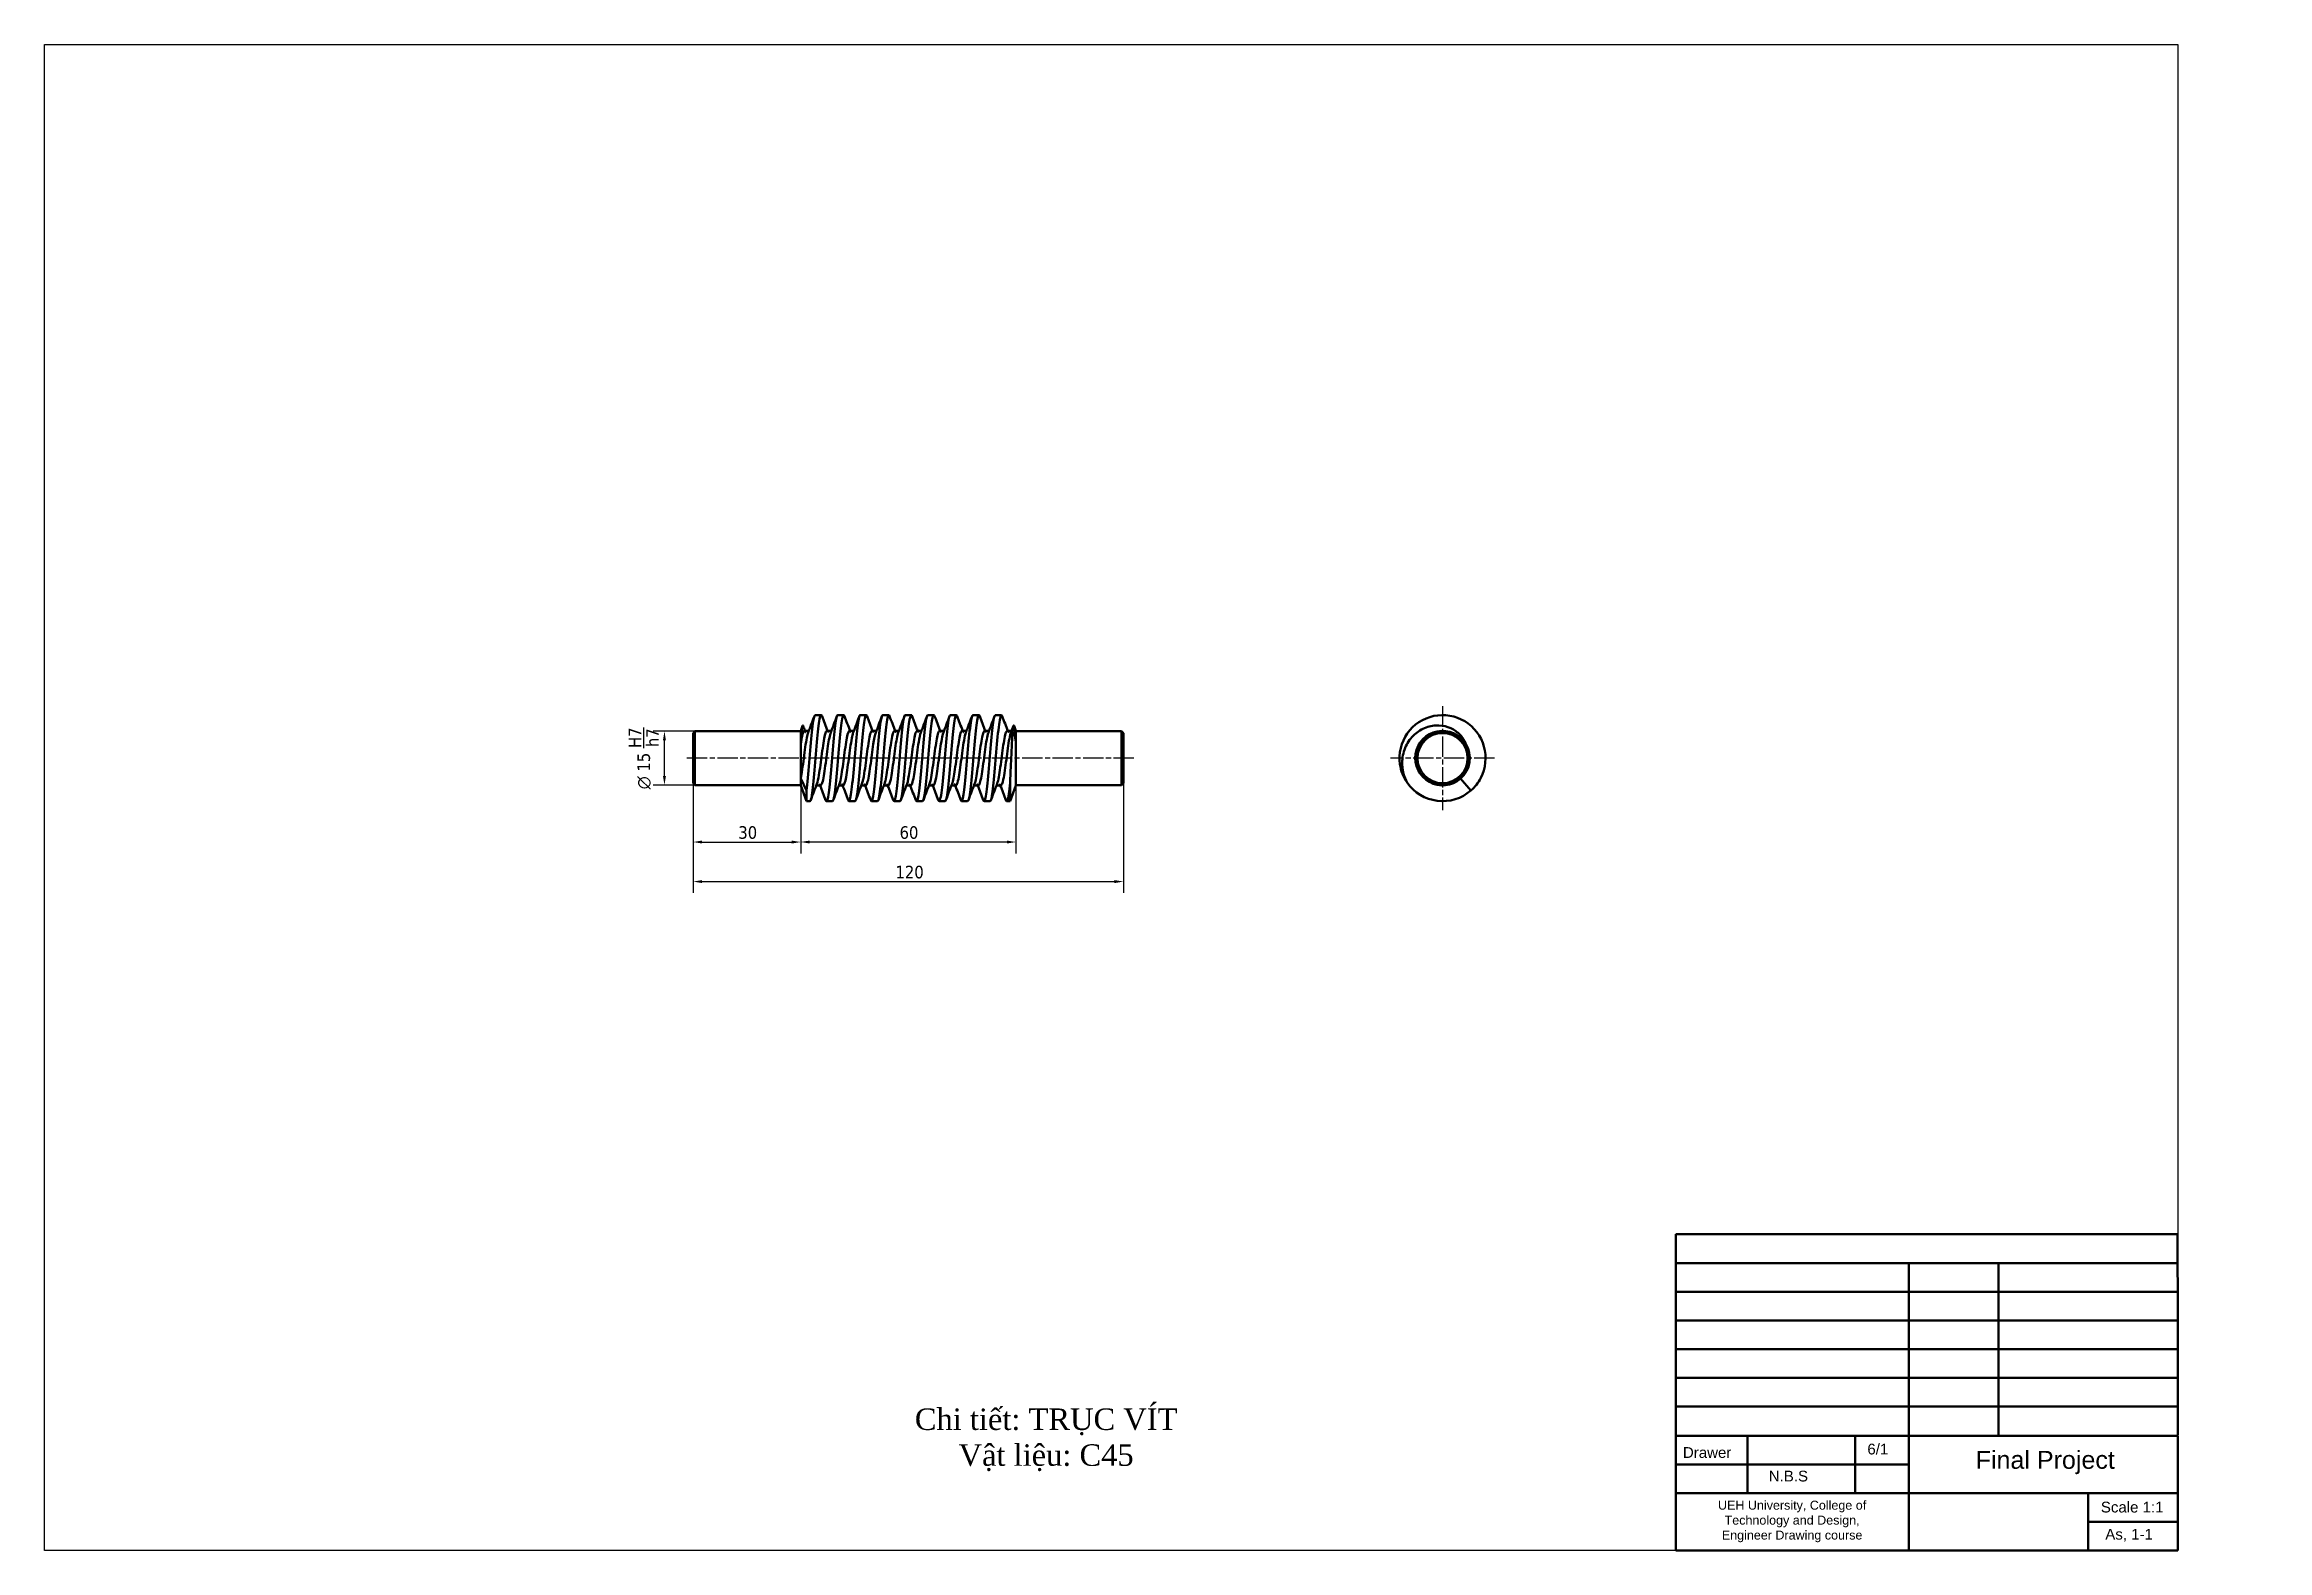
# Model space of a CAD drawing. Header units: inches. Extents: x 632 to 5727, y -9589 to -3994.
# Drawn here: x 3317 to 3937, y -5081 to -4661 of the extents above; entities that cross this region are included whole.
import ezdxf

# ---------------------------------------------------------------- set-up
doc = ezdxf.new("R2010")
doc.units = ezdxf.units.IN
doc.header["$MEASUREMENT"] = 0
for name, pattern in [('CENTER2', [1.125, 0.75, -0.125, 0.125, -0.125]), ('CHAIN', [0.3543, 0.2362, -0.0295, 0.0591, -0.0295]), ('DASHED', [19.05, 12.7, -6.35])]:
    doc.linetypes.add(name, pattern=pattern)
for name, color, linetype, lineweight, plot in [('center line', 5, 'CENTER2', 25, False), ('Dimension line', 3, 'Continuous', 25, False), ('visible line', 7, 'Continuous', 50, False)]:
    doc.layers.add(name, color=color, linetype=linetype, lineweight=lineweight, plot=plot)
doc.layers.add('Hidden (ISO)', color=7, linetype='DASHED', lineweight=35)
doc.layers.add('Visible (ISO)', color=7, linetype='Continuous', lineweight=50)
doc.styles.add('Note Text (ISO)', font='tahoma.ttf')
doc.styles.get("Standard").update_dxf_attribs({"font": 'arial.ttf'})
doc.dimstyles.new('Default (ISO)', dxfattribs={"dimtxt": 3.5, "dimasz": 2.5, "dimexe": 3.175, "dimexo": 0, "dimgap": 0.762, "dimtad": 1, "dimrnd": 1e-08, "dimzin": 0, "dimtxsty": 'Note Text (ISO)', "dimcen": 0.09, "dimdle": 10, "dimclrd": 256, "dimclre": 256, "dimclrt": 256, "dimazin": 0, "dimtfac": 1.001486, "dimtmove": 0, "dimatfit": 3, "dimfxl": 1, "dimtolj": 1, "dimtzin": 0, "dimlwd": -1, "dimlwe": -1, "dimarcsym": 0})

msp = doc.modelspace()

# ---------------------------------------------------------------- texts
at = {"color": 1, "insert": (3517.50439, -5041.10666), "char_height": 6, "attachment_point": 1}
msp.add_mtext_dynamic_manual_height_columns('\\pxqc;{\\fTimes New Roman|b0|i0|c0|p18;\\C256;Chi tiết: TRỤC VÍT\\PVật liệu: C45}', width=157.858251, gutter_width=1, heights=[0], dxfattribs=at)
at = {"layer": 'Dimension line', "insert": (3774.04634, -5051.89671), "char_height": 3, "attachment_point": 1}
msp.add_mtext_dynamic_manual_height_columns('{\\C0;Drawer}', width=33.9958744, gutter_width=25, heights=[2.28621], dxfattribs=at)
at = {"layer": 'visible line', "attachment_point": 1}
for s, width, heights, insert, char_height in [('6/1', 33.9958744, [2.28621], (3825.49366, -5050.93612), 3), ('Final Project', 49.9491703, [0], (3855.69724, -5052.93418), 5), ('N.B.S', 33.9958744, [2.28621], (3797.99349, -5058.47194), 3), ('\\pxqc;UEH University, College of Technology and Design, \\PEngineer Drawing course ', 58.9083844, [19.15756], (3775.04378, -5066.83423), 2.5), ('Scale 1:1', 33.9958744, [2.28621], (3890.61854, -5067.12128), 3), ('As, 1-1', 33.9958744, [2.28621], (3891.85039, -5074.69144), 3)]:
    msp.add_mtext_dynamic_manual_height_columns(s, width=width, gutter_width=25, heights=heights, dxfattribs=dict(at, insert=insert, char_height=char_height))

# ---------------------------------------------------------------- blocks, each defined once
blk = doc.blocks.new('*D281')
at = {"layer": 'Defpoints', "color": 0, "transparency": 16777216}
for p in [(3497.99, -4866.75), (3617.99, -4866.75), (3617.99, -4894.18)]:
    blk.add_point(p, dxfattribs=at)
at = {"layer": 'Dimension line', "transparency": 16777216}
for p, q in [((3497.99, -4866.75), (3497.99, -4897.35)), ((3617.99, -4866.75), (3617.99, -4897.35)), ((3500.49, -4894.18), (3615.49, -4894.18))]:
    blk.add_line(p, q, dxfattribs=at)
for points in [[(3500.49, -4893.76), (3500.49, -4894.6), (3497.99, -4894.18)], [(3615.49, -4893.76), (3615.49, -4894.6), (3617.99, -4894.18)]]:
    blk.add_solid(points, dxfattribs=at)
at = {"layer": 'Dimension line', "transparency": 16777216, "insert": (3554.41, -4889.77), "char_height": 3.5, "attachment_point": 1, "style": 'Note Text (ISO)'}
blk.add_mtext('\\A1;120', dxfattribs=at)
blk = doc.blocks.new('*D282')
at = {"layer": 'Defpoints', "color": 0, "transparency": 16777216}
for p in [(3497.99, -4866.75), (3527.99, -4867.35), (3527.99, -4883.15)]:
    blk.add_point(p, dxfattribs=at)
at = {"layer": 'Dimension line', "transparency": 16777216}
for p, q in [((3497.99, -4866.75), (3497.99, -4886.33)), ((3527.99, -4867.35), (3527.99, -4886.33)), ((3500.49, -4883.15), (3525.49, -4883.15))]:
    blk.add_line(p, q, dxfattribs=at)
for points in [[(3500.49, -4882.74), (3500.49, -4883.57), (3497.99, -4883.15)], [(3525.49, -4882.74), (3525.49, -4883.57), (3527.99, -4883.15)]]:
    blk.add_solid(points, dxfattribs=at)
at = {"layer": 'Dimension line', "transparency": 16777216, "insert": (3510.58, -4878.74), "char_height": 3.5, "attachment_point": 1, "style": 'Note Text (ISO)'}
blk.add_mtext('\\A1;30', dxfattribs=at)
blk = doc.blocks.new('*D283')
at = {"layer": 'Defpoints', "color": 0, "transparency": 16777216}
for p in [(3527.99, -4867.35), (3587.99, -4867.35), (3587.99, -4883.14)]:
    blk.add_point(p, dxfattribs=at)
at = {"layer": 'Dimension line', "transparency": 16777216}
for p, q in [((3527.99, -4867.35), (3527.99, -4886.32)), ((3587.99, -4867.35), (3587.99, -4886.32)), ((3530.49, -4883.14), (3585.49, -4883.14))]:
    blk.add_line(p, q, dxfattribs=at)
for points in [[(3530.49, -4882.73), (3530.49, -4883.56), (3527.99, -4883.14)], [(3585.49, -4882.73), (3585.49, -4883.56), (3587.99, -4883.14)]]:
    blk.add_solid(points, dxfattribs=at)
at = {"layer": 'Dimension line', "transparency": 16777216, "insert": (3555.56, -4878.74), "char_height": 3.5, "attachment_point": 1, "style": 'Note Text (ISO)'}
blk.add_mtext('\\A1;60', dxfattribs=at)
blk = doc.blocks.new('*D284')
at = {"layer": 'Defpoints', "color": 0, "transparency": 16777216}
for p in [(3489.98, -4852.25), (3498.49, -4852.25), (3498.49, -4867.25)]:
    blk.add_point(p, dxfattribs=at)
at = {"layer": 'Dimension line', "transparency": 16777216}
for p, q in [((3498.49, -4852.25), (3486.8, -4852.25)), ((3489.98, -4864.75), (3489.98, -4854.75)), ((3498.49, -4867.25), (3486.8, -4867.25))]:
    blk.add_line(p, q, dxfattribs=at)
for points in [[(3489.56, -4854.75), (3490.39, -4854.75), (3489.98, -4852.25)], [(3489.56, -4864.75), (3490.39, -4864.75), (3489.98, -4867.25)]]:
    blk.add_solid(points, dxfattribs=at)
at = {"layer": 'Dimension line', "transparency": 16777216, "insert": (3479.99, -4868.44), "char_height": 3.5, "attachment_point": 1, "rotation": 90, "style": 'Note Text (ISO)'}
blk.add_mtext('\\A1;{\\fAIGDT|b0|i0;\\H3.5000;\\ln}\\fTahoma|b0|i0;\\H3.5000;\\A1; 15 \\SH7/h7;', dxfattribs=at)

# ---------------------------------------------------------------- dimensions: what is measured, and where the dimension line sits
at = {"layer": 'Dimension line'}
dim = msp.add_linear_dim(base=(3489.97537, -4852.24524), p1=(3498.49227, -4867.24524), p2=(3498.49227, -4852.24524), angle=90, text='{\\fAIGDT|b0|i0;\\H3.5000;\\ln}\\fTahoma|b0|i0;\\H3.5000;\\A1; <> \\SH7/h7;', dimstyle='Default (ISO)', override={"dimdec": 0, "dimtp": 0, "dimtm": 0, "dimtdec": 2, "dimtofl": 0, "dimatfit": 1}, dxfattribs=at)
dim.commit()
dim.dimension.update_dxf_attribs({"geometry": '*D284', "text_midpoint": (3489.97537, -4859.74524), "dimtype": 160})
for base, p1, p2, picture, middle in [((3617.99227, -4894.17941), (3497.99227, -4866.74524), (3617.99227, -4866.74524), '*D281', (3557.99227, -4894.17941)), ((3527.99227, -4883.15243), (3497.99227, -4866.74524), (3527.99227, -4867.34524), '*D282', (3512.99227, -4883.15243)), ((3587.99227, -4883.14337), (3527.99227, -4867.34524), (3587.99227, -4867.34524), '*D283', (3557.99227, -4883.14337))]:
    dim = msp.add_linear_dim(base=base, p1=p1, p2=p2, angle=180, dimstyle='Default (ISO)', override={"dimgap": 0.762, "dimdec": 0, "dimtol": 0, "dimlim": 0, "dimtp": 0, "dimtm": 0, "dimtdec": 2, "dimtofl": 0, "dimatfit": 1}, dxfattribs=at)
    dim.commit()
    dim.dimension.update_dxf_attribs({"geometry": picture, "text_midpoint": middle, "dimtype": 160})

# ---------------------------------------------------------------- linework, layer by layer
msp.add_line((3912.0508, -4660.73081), (3912.0508, -4992.54726))
msp.add_lwpolyline([(3912.0508, -5048.73081), (3912.0508, -5080.73081), (3317.0508, -5080.73081), (3317.0508, -4660.73081), (3912.0508, -4660.73081)])
at = {"layer": 'center line', "linetype": 'CHAIN', "ltscale": 23.990969}
for p, q in [((3707.00466, -4845.24276), (3707.00466, -4874.24061)), ((3620.91318, -4859.74524), (3495.99227, -4859.74524)), ((3721.50359, -4859.74169), (3692.50574, -4859.74169))]:
    msp.add_line(p, q, dxfattribs=at)
at = {"layer": 'Hidden (ISO)', "ltscale": 0.32769}
for p, q in [((3530.24302, -4852.14524), (3530.4152, -4852.14524)), ((3536.52621, -4852.14524), (3536.69838, -4852.14524)), ((3542.80939, -4852.14524), (3542.98157, -4852.14524)), ((3549.09258, -4852.14524), (3549.26476, -4852.14524)), ((3555.37576, -4852.14524), (3555.54794, -4852.14524)), ((3561.65895, -4852.14524), (3561.83113, -4852.14524)), ((3567.94213, -4852.14524), (3568.11431, -4852.14524)), ((3574.22532, -4852.14524), (3574.3975, -4852.14524)), ((3580.5085, -4852.14524), (3580.68068, -4852.14524)), ((3532.16226, -4867.34524), (3532.33444, -4867.34524)), ((3538.44544, -4867.34524), (3538.61762, -4867.34524)), ((3544.72863, -4867.34524), (3544.90081, -4867.34524)), ((3551.01181, -4867.34524), (3551.18399, -4867.34524)), ((3557.295, -4867.34524), (3557.46718, -4867.34524)), ((3563.57818, -4867.34524), (3563.75036, -4867.34524)), ((3569.86137, -4867.34524), (3570.03355, -4867.34524)), ((3576.14455, -4867.34524), (3576.31673, -4867.34524)), ((3582.42774, -4867.34524), (3582.59992, -4867.34524))]:
    msp.add_line(p, q, dxfattribs=at)
at = {"layer": 'Hidden (ISO)', "ltscale": 0.327771}
msp.add_line((3586.79165, -4852.14524), (3586.96387, -4852.14524), dxfattribs=at)
at = {"layer": 'Hidden (ISO)', "ltscale": 0.924162}
msp.add_open_spline([(3529.19289, -4852.14524), (3529.25096, -4852.29621), (3529.30918, -4852.44711), (3529.36756, -4852.59794)], degree=3, dxfattribs=at)
at = {"layer": 'Hidden (ISO)', "ltscale": 0.924197}
for points in [[(3535.47603, -4852.14524), (3535.53413, -4852.2962), (3535.59236, -4852.4471), (3535.65074, -4852.59794)], [(3541.75921, -4852.14524), (3541.81732, -4852.2962), (3541.87555, -4852.4471), (3541.93393, -4852.59794)], [(3548.0424, -4852.14524), (3548.1005, -4852.2962), (3548.15873, -4852.4471), (3548.21711, -4852.59794)], [(3554.32558, -4852.14524), (3554.38369, -4852.2962), (3554.44192, -4852.4471), (3554.5003, -4852.59794)], [(3560.60877, -4852.14524), (3560.66687, -4852.2962), (3560.72511, -4852.4471), (3560.78348, -4852.59794)], [(3566.89195, -4852.14524), (3566.95006, -4852.2962), (3567.00829, -4852.4471), (3567.06667, -4852.59794)], [(3573.17514, -4852.14524), (3573.23324, -4852.2962), (3573.29148, -4852.4471), (3573.34985, -4852.59794)], [(3579.45832, -4852.14524), (3579.51643, -4852.2962), (3579.57466, -4852.4471), (3579.63304, -4852.59794)], [(3585.74151, -4852.14524), (3585.79961, -4852.2962), (3585.85785, -4852.4471), (3585.91622, -4852.59794)], [(3533.38461, -4867.34524), (3533.32651, -4867.19427), (3533.26828, -4867.04337), (3533.2099, -4866.89253)], [(3539.6678, -4867.34524), (3539.6097, -4867.19427), (3539.55146, -4867.04337), (3539.49309, -4866.89253)], [(3545.95098, -4867.34524), (3545.89288, -4867.19427), (3545.83465, -4867.04337), (3545.77627, -4866.89253)], [(3552.23417, -4867.34524), (3552.17607, -4867.19427), (3552.11783, -4867.04337), (3552.05946, -4866.89253)], [(3558.51735, -4867.34524), (3558.45925, -4867.19427), (3558.40102, -4867.04337), (3558.34264, -4866.89253)], [(3564.80054, -4867.34524), (3564.74244, -4867.19427), (3564.6842, -4867.04337), (3564.62583, -4866.89253)], [(3571.08372, -4867.34524), (3571.02562, -4867.19427), (3570.96739, -4867.04337), (3570.90901, -4866.89253)], [(3577.36691, -4867.34524), (3577.30881, -4867.19427), (3577.25057, -4867.04337), (3577.1922, -4866.89253)], [(3583.6501, -4867.34524), (3583.59199, -4867.19427), (3583.53376, -4867.04337), (3583.47538, -4866.89253)]]:
    msp.add_open_spline(points, degree=3, dxfattribs=at)
at = {"layer": 'Hidden (ISO)', "ltscale": 25.47345}
msp.add_open_spline([(3586.61698, -4852.60719), (3586.75311, -4852.25515), (3586.88925, -4852.096), (3587.02539, -4852.15961), (3587.3065, -4852.29096), (3587.58761, -4853.36998), (3587.86872, -4855.04993), (3587.9099, -4855.29604), (3587.95108, -4855.55411), (3587.99227, -4855.82218)], degree=3, knots=[62.484961213, 62.484961213, 62.484961213, 62.484961213, 62.893372684, 62.893372684, 62.893372684, 63.736702987, 63.736702987, 63.736702987, 63.860251411, 63.860251411, 63.860251411, 63.860251411], dxfattribs=at)
at = {"layer": 'Hidden (ISO)', "ltscale": 20.971668}
msp.add_open_spline([(3587.99227, -4855.82218), (3587.92699, -4854.87981), (3587.86447, -4854.01902), (3587.73776, -4852.49636), (3587.67501, -4851.8666), (3587.56718, -4851.083), (3587.52225, -4850.85391), (3587.47805, -4850.73247)], degree=3, knots=[0, 0, 0, 0, 0.303116399, 0.303116399, 0.6263242193, 0.6263242193, 0.8685137194, 0.8685137194, 0.8685137194, 0.8685137194], dxfattribs=at)
at = {"layer": 'Visible (ISO)'}
for p, q in [((3532.01667, -4847.74524), (3533.70238, -4847.74524)), ((3538.29985, -4847.74524), (3539.98557, -4847.74524)), ((3544.58304, -4847.74524), (3546.26875, -4847.74524)), ((3550.86622, -4847.74524), (3552.55194, -4847.74524)), ((3557.14941, -4847.74524), (3558.83512, -4847.74524)), ((3563.43259, -4847.74524), (3565.11831, -4847.74524)), ((3569.71578, -4847.74524), (3571.40149, -4847.74524)), ((3575.99897, -4847.74524), (3577.68468, -4847.74524)), ((3582.28215, -4847.74524), (3583.96786, -4847.74524)), ((3497.99227, -4852.74524), (3498.49227, -4852.24524)), ((3497.99227, -4866.74524), (3497.99227, -4852.74524)), ((3498.49227, -4852.24524), (3498.49227, -4867.24524)), ((3527.99227, -4852.24524), (3498.49227, -4852.24524)), ((3527.99227, -4852.14524), (3528.50646, -4850.73249)), ((3527.99227, -4855.82218), (3527.99227, -4852.14524)), ((3529.02066, -4852.14524), (3530.24302, -4852.14524)), ((3535.30385, -4852.14524), (3536.52621, -4852.14524)), ((3541.58703, -4852.14524), (3542.80939, -4852.14524)), ((3547.87022, -4852.14524), (3549.09258, -4852.14524)), ((3554.1534, -4852.14524), (3555.37576, -4852.14524)), ((3560.43659, -4852.14524), (3561.65895, -4852.14524)), ((3566.71978, -4852.14524), (3567.94213, -4852.14524)), ((3573.00296, -4852.14524), (3574.22532, -4852.14524)), ((3579.28615, -4852.14524), (3580.5085, -4852.14524)), ((3585.56933, -4852.14524), (3586.79165, -4852.14524)), ((3587.99227, -4852.14524), (3587.47807, -4850.73249)), ((3587.99227, -4852.14524), (3587.99227, -4867.34524)), ((3587.99227, -4852.24524), (3617.49227, -4852.24524)), ((3617.49227, -4867.24524), (3617.49227, -4852.24524)), ((3617.99227, -4852.74524), (3617.49227, -4852.24524)), ((3617.99227, -4852.74524), (3617.99227, -4866.74524)), ((3527.99227, -4865.46568), (3527.99227, -4855.82218)), ((3497.99227, -4866.74524), (3498.49227, -4867.24524)), ((3527.99227, -4867.24524), (3498.49227, -4867.24524)), ((3529.59373, -4868.77751), (3527.99227, -4865.46568)), ((3527.99227, -4867.34524), (3527.99227, -4865.46568)), ((3527.99227, -4867.34524), (3529.59373, -4871.74524)), ((3532.33444, -4867.34524), (3533.55679, -4867.34524)), ((3538.61762, -4867.34524), (3539.83998, -4867.34524)), ((3544.90081, -4867.34524), (3546.12316, -4867.34524)), ((3551.18399, -4867.34524), (3552.40635, -4867.34524)), ((3557.46718, -4867.34524), (3558.68953, -4867.34524)), ((3563.75036, -4867.34524), (3564.97272, -4867.34524)), ((3570.03355, -4867.34524), (3571.2559, -4867.34524)), ((3576.31673, -4867.34524), (3577.53909, -4867.34524)), ((3582.59992, -4867.34524), (3583.82227, -4867.34524)), ((3586.3908, -4871.74524), (3586.3908, -4866.55797)), ((3587.99227, -4867.34524), (3586.3908, -4871.74524)), ((3587.99227, -4867.24524), (3617.49227, -4867.24524)), ((3617.99227, -4866.74524), (3617.49227, -4867.24524)), ((3714.90142, -4868.77751), (3712.00456, -4865.46568)), ((3529.59373, -4868.77751), (3529.59373, -4871.74524)), ((3529.59373, -4871.74524), (3530.56079, -4871.74524)), ((3535.15826, -4871.74524), (3536.84397, -4871.74524)), ((3541.44145, -4871.74524), (3543.12716, -4871.74524)), ((3547.72463, -4871.74524), (3549.41034, -4871.74524)), ((3554.00782, -4871.74524), (3555.69353, -4871.74524)), ((3560.291, -4871.74524), (3561.97671, -4871.74524)), ((3566.57419, -4871.74524), (3568.2599, -4871.74524)), ((3572.85737, -4871.74524), (3574.54308, -4871.74524)), ((3579.14056, -4871.74524), (3580.82627, -4871.74524)), ((3585.42374, -4871.74524), (3586.3908, -4871.74524))]:
    msp.add_line(p, q, dxfattribs=at)
for radius in [7.5, 7]:
    msp.add_circle((3707.00091, -4859.74524), radius, dxfattribs=at)
for radius, start, end in [(7.6, 31.0771155, 311.17611526), (7.6, 311.17611526, 31.0771155), (12, 214.59194839, 311.17611526)]:
    msp.add_arc((3707.00091, -4859.74524), radius, start, end, dxfattribs=at)
for points, knots in [([(3532.01667, -4847.75148), (3531.83479, -4847.75827), (3531.65291, -4848.35501), (3531.47103, -4849.48766), (3531.22026, -4851.04937), (3530.96948, -4853.61368), (3530.71871, -4856.51167), (3530.46793, -4859.40966), (3530.21716, -4862.61121), (3529.96638, -4865.28115), (3529.84217, -4866.60365), (3529.71795, -4867.79614), (3529.59373, -4868.77751)], [-6.283185307, -6.283185307, -6.283185307, -6.283185307, -5.737550549, -5.737550549, -5.737550549, -4.985225031, -4.985225031, -4.985225031, -4.232899513, -4.232899513, -4.232899513, -3.860251438, -3.860251438, -3.860251438, -3.860251438]), ([(3530.56079, -4871.73869), (3530.73999, -4871.73216), (3530.91919, -4871.15369), (3531.09839, -4870.05253), (3531.34916, -4868.51154), (3531.59994, -4865.96295), (3531.85071, -4863.07157), (3532.10149, -4860.18019), (3532.35226, -4856.97608), (3532.60304, -4854.29506), (3532.85381, -4851.61405), (3533.10459, -4849.48399), (3533.35536, -4848.46054), (3533.54606, -4847.68228), (3533.73676, -4847.55007), (3533.92746, -4848.05316)], [9.424777961, 9.424777961, 9.424777961, 9.424777961, 9.962376064, 9.962376064, 9.962376064, 10.714701582, 10.714701582, 10.714701582, 11.467027099, 11.467027099, 11.467027099, 12.219352617, 12.219352617, 12.219352617, 12.791447659, 12.791447659, 12.791447659, 12.791447659]), ([(3538.29985, -4847.74601), (3538.28056, -4847.74554), (3538.26126, -4847.75194), (3538.24196, -4847.76534), (3537.99119, -4847.93945), (3537.74041, -4849.29308), (3537.48964, -4851.47313), (3537.23886, -4853.65318), (3536.98809, -4856.63698), (3536.73731, -4859.64618), (3536.48654, -4862.65538), (3536.23576, -4865.6587), (3535.98499, -4867.8727), (3535.73421, -4870.08669), (3535.48344, -4871.48835), (3535.23266, -4871.71204), (3535.13284, -4871.80108), (3535.03301, -4871.70309), (3534.93318, -4871.43382)], [-12.566370614, -12.566370614, -12.566370614, -12.566370614, -12.50848021, -12.50848021, -12.50848021, -11.756154692, -11.756154692, -11.756154692, -11.003829174, -11.003829174, -11.003829174, -10.251503656, -10.251503656, -10.251503656, -9.499178138, -9.499178138, -9.499178138, -9.199700917, -9.199700917, -9.199700917, -9.199700917]), ([(3536.84397, -4871.73678), (3536.93498, -4871.7392), (3537.02598, -4871.59524), (3537.11699, -4871.30078), (3537.36776, -4870.48936), (3537.61854, -4868.54354), (3537.86931, -4865.97091), (3538.12009, -4863.39828), (3538.37087, -4860.22558), (3538.62164, -4857.28044), (3538.87242, -4854.33531), (3539.12319, -4851.64834), (3539.37397, -4849.92047), (3539.62474, -4848.19259), (3539.87552, -4847.44177), (3540.12629, -4847.86386), (3540.15441, -4847.91119), (3540.18253, -4847.9732), (3540.21064, -4848.04932)], [15.707963268, 15.707963268, 15.707963268, 15.707963268, 15.980980206, 15.980980206, 15.980980206, 16.733305724, 16.733305724, 16.733305724, 17.485631242, 17.485631242, 17.485631242, 18.23795676, 18.23795676, 18.23795676, 18.990282278, 18.990282278, 18.990282278, 19.074632966, 19.074632966, 19.074632966, 19.074632966]), ([(3544.58304, -4847.75474), (3544.47555, -4847.75317), (3544.36806, -4847.955), (3544.26057, -4848.36378), (3544.00979, -4849.31746), (3543.75902, -4851.38765), (3543.50824, -4854.03431), (3543.25747, -4856.68097), (3543.00669, -4859.8766), (3542.75592, -4862.78758), (3542.50514, -4865.69856), (3542.25437, -4868.29464), (3542.00359, -4869.8986), (3541.75282, -4871.50257), (3541.50204, -4872.09774), (3541.25127, -4871.52888), (3541.23963, -4871.50249), (3541.228, -4871.47361), (3541.21637, -4871.44229)], [-18.849555922, -18.849555922, -18.849555922, -18.849555922, -18.527084352, -18.527084352, -18.527084352, -17.774758834, -17.774758834, -17.774758834, -17.022433317, -17.022433317, -17.022433317, -16.270107799, -16.270107799, -16.270107799, -15.517782281, -15.517782281, -15.517782281, -15.482886224, -15.482886224, -15.482886224, -15.482886224]), ([(3543.12716, -4871.74522), (3543.12997, -4871.74523), (3543.13278, -4871.74509), (3543.13559, -4871.74481), (3543.38637, -4871.71942), (3543.63714, -4870.5118), (3543.88792, -4868.43697), (3544.13869, -4866.36214), (3544.38947, -4863.44166), (3544.64024, -4860.43737), (3544.89102, -4857.43307), (3545.1418, -4854.3762), (3545.39257, -4852.06415), (3545.64335, -4849.7521), (3545.89412, -4848.20892), (3546.1449, -4847.83716), (3546.26121, -4847.66473), (3546.37752, -4847.74513), (3546.49383, -4848.05743)], [21.991148575, 21.991148575, 21.991148575, 21.991148575, 21.999584349, 21.999584349, 21.999584349, 22.751909867, 22.751909867, 22.751909867, 23.504235385, 23.504235385, 23.504235385, 24.256560903, 24.256560903, 24.256560903, 25.00888642, 25.00888642, 25.00888642, 25.357818273, 25.357818273, 25.357818273, 25.357818273]), ([(3550.86622, -4847.74983), (3550.67054, -4847.75762), (3550.47486, -4848.45362), (3550.27917, -4849.75431), (3550.0284, -4851.4212), (3549.77762, -4854.06386), (3549.52685, -4856.99294), (3549.27607, -4859.92202), (3549.0253, -4863.10707), (3548.77452, -4865.71724), (3548.52375, -4868.32742), (3548.27297, -4870.33558), (3548.02219, -4871.21788), (3547.84798, -4871.83082), (3547.67377, -4871.89598), (3547.49955, -4871.43546)], [-25.132741229, -25.132741229, -25.132741229, -25.132741229, -24.545688495, -24.545688495, -24.545688495, -23.793362977, -23.793362977, -23.793362977, -23.041037459, -23.041037459, -23.041037459, -22.288711941, -22.288711941, -22.288711941, -21.766071531, -21.766071531, -21.766071531, -21.766071531]), ([(3549.41034, -4871.73727), (3549.57574, -4871.73232), (3549.74113, -4871.24299), (3549.90652, -4870.29813), (3550.1573, -4868.86549), (3550.40807, -4866.40048), (3550.65885, -4863.54612), (3550.90962, -4860.69176), (3551.1604, -4857.47771), (3551.41117, -4854.74241), (3551.66195, -4852.0071), (3551.91272, -4849.77895), (3552.1635, -4848.63921), (3552.368, -4847.70975), (3552.57251, -4847.51199), (3552.77701, -4848.0515)], [28.274333882, 28.274333882, 28.274333882, 28.274333882, 28.77051401, 28.77051401, 28.77051401, 29.522839527, 29.522839527, 29.522839527, 30.275165045, 30.275165045, 30.275165045, 31.027490563, 31.027490563, 31.027490563, 31.64100358, 31.64100358, 31.64100358, 31.64100358]), ([(3557.14941, -4847.74727), (3557.11631, -4847.74612), (3557.0832, -4847.76498), (3557.0501, -4847.80436), (3556.79933, -4848.10272), (3556.54855, -4849.57611), (3556.29778, -4851.84018), (3556.047, -4854.10425), (3555.79623, -4857.13547), (3555.54545, -4860.14312), (3555.29467, -4863.15077), (3555.0439, -4866.10358), (3554.79312, -4868.23128), (3554.54235, -4870.35899), (3554.29157, -4871.63947), (3554.0408, -4871.73871), (3553.95478, -4871.77275), (3553.86876, -4871.66768), (3553.78274, -4871.43491)], [-31.415926536, -31.415926536, -31.415926536, -31.415926536, -31.316618155, -31.316618155, -31.316618155, -30.564292638, -30.564292638, -30.564292638, -29.81196712, -29.81196712, -29.81196712, -29.059641602, -29.059641602, -29.059641602, -28.307316084, -28.307316084, -28.307316084, -28.049256838, -28.049256838, -28.049256838, -28.049256838]), ([(3555.69353, -4871.73808), (3555.77073, -4871.74072), (3555.84793, -4871.63748), (3555.92513, -4871.42484), (3556.1759, -4870.73411), (3556.42668, -4868.89612), (3556.67745, -4866.39034), (3556.92823, -4863.88457), (3557.179, -4860.73704), (3557.42978, -4857.76884), (3557.68055, -4854.80063), (3557.93133, -4852.04259), (3558.1821, -4850.21418), (3558.43288, -4848.38578), (3558.68365, -4847.506), (3558.93443, -4847.80436), (3558.97635, -4847.85424), (3559.01828, -4847.93695), (3559.0602, -4848.05071)], [34.557519189, 34.557519189, 34.557519189, 34.557519189, 34.789118152, 34.789118152, 34.789118152, 35.54144367, 35.54144367, 35.54144367, 36.293769188, 36.293769188, 36.293769188, 37.046094706, 37.046094706, 37.046094706, 37.798420224, 37.798420224, 37.798420224, 37.924188887, 37.924188887, 37.924188887, 37.924188887]), ([(3563.43259, -4847.75513), (3563.3113, -4847.75472), (3563.19, -4848.01295), (3563.06871, -4848.531), (3562.81793, -4849.60205), (3562.56715, -4851.77251), (3562.31638, -4854.4762), (3562.0656, -4857.17989), (3561.81483, -4860.38871), (3561.56405, -4863.26561), (3561.31328, -4866.1425), (3561.0625, -4868.65757), (3560.81173, -4870.15473), (3560.56313, -4871.63891), (3560.31453, -4872.10746), (3560.06593, -4871.44255)], [-37.699111843, -37.699111843, -37.699111843, -37.699111843, -37.335222298, -37.335222298, -37.335222298, -36.58289678, -36.58289678, -36.58289678, -35.830571262, -35.830571262, -35.830571262, -35.078245745, -35.078245745, -35.078245745, -34.332442145, -34.332442145, -34.332442145, -34.332442145]), ([(3561.97671, -4871.74497), (3562.21649, -4871.74125), (3562.45628, -4870.66797), (3562.69606, -4868.7721), (3562.94683, -4866.7893), (3563.19761, -4863.92735), (3563.44838, -4860.93282), (3563.69916, -4857.93829), (3563.94993, -4854.84231), (3564.20071, -4852.45249), (3564.45148, -4850.06267), (3564.70226, -4848.40385), (3564.95303, -4847.90875), (3565.08315, -4847.65187), (3565.21327, -4847.70966), (3565.34338, -4848.05758)], [40.840704497, 40.840704497, 40.840704497, 40.840704497, 41.560047813, 41.560047813, 41.560047813, 42.312373331, 42.312373331, 42.312373331, 43.064698848, 43.064698848, 43.064698848, 43.817024366, 43.817024366, 43.817024366, 44.207374194, 44.207374194, 44.207374194, 44.207374194]), ([(3569.71578, -4847.74817), (3569.50629, -4847.75613), (3569.2968, -4848.56017), (3569.08731, -4850.03811), (3568.83653, -4851.8073), (3568.58576, -4854.52378), (3568.33498, -4857.47893), (3568.08421, -4860.43408), (3567.83343, -4863.59717), (3567.58266, -4866.1431), (3567.33188, -4868.68902), (3567.08111, -4870.5913), (3566.83033, -4871.35372), (3566.66993, -4871.8414), (3566.50952, -4871.85946), (3566.34911, -4871.43421)], [-43.98229715, -43.98229715, -43.98229715, -43.98229715, -43.353826441, -43.353826441, -43.353826441, -42.601500923, -42.601500923, -42.601500923, -41.849175405, -41.849175405, -41.849175405, -41.096849887, -41.096849887, -41.096849887, -40.615627452, -40.615627452, -40.615627452, -40.615627452]), ([(3568.2599, -4871.73618), (3568.41149, -4871.73301), (3568.56307, -4871.32464), (3568.71466, -4870.52562), (3568.96544, -4869.20379), (3569.21621, -4866.82659), (3569.46699, -4864.01415), (3569.71776, -4861.2017), (3569.96854, -4857.98324), (3570.21931, -4855.19833), (3570.47009, -4852.41342), (3570.72086, -4850.09101), (3570.97164, -4848.83692), (3571.18995, -4847.74518), (3571.40826, -4847.47294), (3571.62657, -4848.04993)], [47.123889804, 47.123889804, 47.123889804, 47.123889804, 47.578651955, 47.578651955, 47.578651955, 48.330977473, 48.330977473, 48.330977473, 49.083302991, 49.083302991, 49.083302991, 49.835628509, 49.835628509, 49.835628509, 50.490559502, 50.490559502, 50.490559502, 50.490559502]), ([(3575.99897, -4847.74884), (3575.95206, -4847.74699), (3575.90515, -4847.78491), (3575.85824, -4847.86386), (3575.60746, -4848.28595), (3575.35669, -4849.87657), (3575.10591, -4852.22078), (3574.85514, -4854.565), (3574.60436, -4857.63844), (3574.35359, -4860.63938), (3574.10281, -4863.64032), (3573.85204, -4866.53755), (3573.60126, -4868.57532), (3573.35049, -4870.61308), (3573.09971, -4871.77019), (3572.84894, -4871.74481), (3572.77672, -4871.7375), (3572.70451, -4871.63216), (3572.6323, -4871.4363)], [-50.265482457, -50.265482457, -50.265482457, -50.265482457, -50.124756101, -50.124756101, -50.124756101, -49.372430583, -49.372430583, -49.372430583, -48.620105066, -48.620105066, -48.620105066, -47.867779548, -47.867779548, -47.867779548, -47.11545403, -47.11545403, -47.11545403, -46.89881276, -46.89881276, -46.89881276, -46.89881276]), ([(3574.54308, -4871.73964), (3574.60648, -4871.7421), (3574.66987, -4871.67268), (3574.73327, -4871.52888), (3574.98404, -4870.96001), (3575.23482, -4869.23301), (3575.48559, -4866.79838), (3575.73637, -4864.36375), (3575.98714, -4861.2468), (3576.23792, -4858.26062), (3576.48869, -4855.27444), (3576.73947, -4852.45006), (3576.99024, -4850.52425), (3577.24102, -4848.59844), (3577.49179, -4847.59123), (3577.74257, -4847.76534), (3577.7983, -4847.80403), (3577.85403, -4847.90097), (3577.90975, -4848.05229)], [53.407075111, 53.407075111, 53.407075111, 53.407075111, 53.597256098, 53.597256098, 53.597256098, 54.349581616, 54.349581616, 54.349581616, 55.101907134, 55.101907134, 55.101907134, 55.854232652, 55.854232652, 55.854232652, 56.606558169, 56.606558169, 56.606558169, 56.773744809, 56.773744809, 56.773744809, 56.773744809]), ([(3582.28215, -4847.75503), (3582.14705, -4847.75612), (3582.01195, -4848.07821), (3581.87684, -4848.71746), (3581.62607, -4849.90403), (3581.37529, -4852.17105), (3581.12452, -4854.92713), (3580.87374, -4857.68322), (3580.62297, -4860.89973), (3580.37219, -4863.7376), (3580.12142, -4866.57547), (3579.87064, -4869.00522), (3579.61987, -4870.393), (3579.38507, -4871.69236), (3579.15028, -4872.06567), (3578.91548, -4871.442)], [-56.548667765, -56.548667765, -56.548667765, -56.548667765, -56.143360244, -56.143360244, -56.143360244, -55.391034726, -55.391034726, -55.391034726, -54.638709208, -54.638709208, -54.638709208, -53.88638369, -53.88638369, -53.88638369, -53.181998067, -53.181998067, -53.181998067, -53.181998067]), ([(3580.82627, -4871.74401), (3581.05224, -4871.73742), (3581.27822, -4870.79246), (3581.5042, -4869.09174), (3581.75497, -4867.20437), (3582.00575, -4864.40586), (3582.25652, -4861.42623), (3582.5073, -4858.4466), (3582.75807, -4855.31682), (3583.00885, -4852.85333), (3583.25962, -4850.38983), (3583.5104, -4848.61823), (3583.76117, -4848.00065), (3583.90509, -4847.64622), (3584.04902, -4847.67401), (3584.19294, -4848.05725)], [59.690260418, 59.690260418, 59.690260418, 59.690260418, 60.368185759, 60.368185759, 60.368185759, 61.120511276, 61.120511276, 61.120511276, 61.872836794, 61.872836794, 61.872836794, 62.625162312, 62.625162312, 62.625162312, 63.056930116, 63.056930116, 63.056930116, 63.056930116]), ([(3697.12996, -4866.55345), (3696.08129, -4865.02662), (3695.37877, -4863.26076), (3695.11923, -4861.42623), (3694.69768, -4858.4466), (3695.44906, -4855.31682), (3697.17738, -4852.85333), (3698.9057, -4850.38983), (3701.59299, -4848.61823), (3704.53824, -4848.00065), (3707.48349, -4847.38308), (3710.65609, -4847.92595), (3713.22844, -4849.48766), (3715.80078, -4851.04937), (3717.74614, -4853.61368), (3718.55703, -4856.51167), (3719.36793, -4859.40966), (3719.03594, -4862.61121), (3717.64767, -4865.28115), (3716.96002, -4866.60365), (3716.02337, -4867.79614), (3714.90142, -4868.77751)], [-8.457725028, -8.457725028, -8.457725028, -8.457725028, -7.994527103, -7.994527103, -7.994527103, -7.242201585, -7.242201585, -7.242201585, -6.489876067, -6.489876067, -6.489876067, -5.737550549, -5.737550549, -5.737550549, -4.985225031, -4.985225031, -4.985225031, -4.232899513, -4.232899513, -4.232899513, -3.860251438, -3.860251438, -3.860251438, -3.860251438]), ([(3527.99227, -4855.82218), (3528.05754, -4854.87981), (3528.12006, -4854.01902), (3528.24677, -4852.49636), (3528.30952, -4851.8666), (3528.43664, -4850.94285), (3528.49958, -4850.68118), (3528.59098, -4850.61557), (3528.61998, -4850.6438), (3528.64862, -4850.71932)], [0, 0, 0, 0, 0.303116399, 0.303116399, 0.626324219, 0.626324219, 0.96963715, 0.96963715, 1.133161815, 1.133161815, 1.133161815, 1.133161815]), ([(3527.99227, -4855.82218), (3528.27338, -4853.99238), (3528.55449, -4852.66815), (3528.8356, -4852.27502), (3528.89728, -4852.18874), (3528.95897, -4852.14762), (3529.02066, -4852.14979)], [5.254786968, 5.254786968, 5.254786968, 5.254786968, 6.098117271, 6.098117271, 6.098117271, 6.283185307, 6.283185307, 6.283185307, 6.283185307]), ([(3527.99227, -4865.46568), (3528.27338, -4864.0591), (3528.55449, -4861.94852), (3528.8356, -4859.81217), (3529.11671, -4857.67582), (3529.39782, -4855.5485), (3529.67893, -4854.11382), (3529.80872, -4853.4514), (3529.93851, -4852.94162), (3530.06831, -4852.60721)], [3.860251438, 3.860251438, 3.860251438, 3.860251438, 4.703581742, 4.703581742, 4.703581742, 5.546912045, 5.546912045, 5.546912045, 5.936293449, 5.936293449, 5.936293449, 5.936293449]), ([(3532.50915, -4866.88502), (3532.69018, -4866.41334), (3532.87121, -4865.59795), (3533.05225, -4864.52882), (3533.33336, -4862.86867), (3533.61447, -4860.62376), (3533.89558, -4858.51548), (3534.17669, -4856.4072), (3534.4578, -4854.4699), (3534.73891, -4853.32612), (3534.92722, -4852.55992), (3535.11554, -4852.15817), (3535.30385, -4852.15292)], [9.771669819, 9.771669819, 9.771669819, 9.771669819, 10.314768789, 10.314768789, 10.314768789, 11.158099092, 11.158099092, 11.158099092, 12.001429396, 12.001429396, 12.001429396, 12.566370614, 12.566370614, 12.566370614, 12.566370614]), ([(3533.55679, -4867.33611), (3533.66972, -4867.3381), (3533.78265, -4867.19848), (3533.89558, -4866.91324), (3534.17669, -4866.20322), (3534.4578, -4864.60247), (3534.73891, -4862.62539), (3535.02002, -4860.64831), (3535.30113, -4858.32712), (3535.58224, -4856.40771), (3535.83866, -4854.6569), (3536.09507, -4853.26642), (3536.35149, -4852.59876)], [9.424777961, 9.424777961, 9.424777961, 9.424777961, 9.763563563, 9.763563563, 9.763563563, 10.606893866, 10.606893866, 10.606893866, 11.45022417, 11.45022417, 11.45022417, 12.219478756, 12.219478756, 12.219478756, 12.219478756]), ([(3538.79233, -4866.88872), (3538.84674, -4866.75008), (3538.90115, -4866.57956), (3538.95556, -4866.37766), (3539.23667, -4865.33448), (3539.51778, -4863.47028), (3539.79889, -4861.38411), (3540.08, -4859.29794), (3540.36111, -4857.02379), (3540.64222, -4855.29245), (3540.92333, -4853.5611), (3541.20444, -4852.40078), (3541.48555, -4852.18434), (3541.51938, -4852.15829), (3541.55321, -4852.14597), (3541.58703, -4852.14695)], [16.054855126, 16.054855126, 16.054855126, 16.054855126, 16.218080914, 16.218080914, 16.218080914, 17.061411217, 17.061411217, 17.061411217, 17.904741521, 17.904741521, 17.904741521, 18.748071824, 18.748071824, 18.748071824, 18.849555922, 18.849555922, 18.849555922, 18.849555922]), ([(3539.83998, -4867.34491), (3540.10739, -4867.34092), (3540.37481, -4866.48906), (3540.64222, -4865.02797), (3540.92333, -4863.49205), (3541.20444, -4861.30793), (3541.48555, -4859.17746), (3541.76666, -4857.047), (3542.04777, -4855.0049), (3542.32888, -4853.70739), (3542.43081, -4853.2369), (3542.53275, -4852.8671), (3542.63468, -4852.60612)], [15.707963268, 15.707963268, 15.707963268, 15.707963268, 16.510205991, 16.510205991, 16.510205991, 17.353536294, 17.353536294, 17.353536294, 18.196866598, 18.196866598, 18.196866598, 18.502664063, 18.502664063, 18.502664063, 18.502664063]), ([(3545.07552, -4866.8875), (3545.28441, -4866.34153), (3545.49331, -4865.33186), (3545.7022, -4864.01907), (3545.98331, -4862.25245), (3546.26442, -4859.9657), (3546.54553, -4857.89363), (3546.82664, -4855.82157), (3547.10775, -4853.99798), (3547.38886, -4853.00884), (3547.54931, -4852.44427), (3547.70977, -4852.1568), (3547.87022, -4852.15472)], [22.338040434, 22.338040434, 22.338040434, 22.338040434, 22.964723342, 22.964723342, 22.964723342, 23.808053645, 23.808053645, 23.808053645, 24.651383949, 24.651383949, 24.651383949, 25.132741229, 25.132741229, 25.132741229, 25.132741229]), ([(3546.12316, -4867.33534), (3546.26395, -4867.33532), (3546.40474, -4867.11597), (3546.54553, -4866.67735), (3546.82664, -4865.80157), (3547.10775, -4864.06593), (3547.38886, -4862.02816), (3547.66997, -4859.99039), (3547.95108, -4857.6837), (3548.23219, -4855.84932), (3548.46075, -4854.35788), (3548.68931, -4853.19842), (3548.91786, -4852.60104)], [21.991148575, 21.991148575, 21.991148575, 21.991148575, 22.413518115, 22.413518115, 22.413518115, 23.256848419, 23.256848419, 23.256848419, 24.100178722, 24.100178722, 24.100178722, 24.78584937, 24.78584937, 24.78584937, 24.78584937]), ([(3551.3587, -4866.8859), (3551.44097, -4866.67595), (3551.52324, -4866.39448), (3551.60551, -4866.04469), (3551.88662, -4864.8495), (3552.16773, -4862.87617), (3552.44884, -4860.75882), (3552.72995, -4858.64146), (3553.01106, -4856.4146), (3553.29217, -4854.7938), (3553.57328, -4853.17301), (3553.85439, -4852.18469), (3554.1355, -4852.14645), (3554.14147, -4852.14564), (3554.14744, -4852.14526), (3554.1534, -4852.1453)], [28.621225741, 28.621225741, 28.621225741, 28.621225741, 28.868035466, 28.868035466, 28.868035466, 29.71136577, 29.71136577, 29.71136577, 30.554696073, 30.554696073, 30.554696073, 31.398026377, 31.398026377, 31.398026377, 31.415926536, 31.415926536, 31.415926536, 31.415926536]), ([(3552.40635, -4867.34489), (3552.42051, -4867.34511), (3552.43468, -4867.34295), (3552.44884, -4867.33837), (3552.72995, -4867.24761), (3553.01106, -4866.20791), (3553.29217, -4864.55337), (3553.57328, -4862.89883), (3553.85439, -4860.65642), (3554.1355, -4858.54672), (3554.41661, -4856.43702), (3554.69772, -4854.4944), (3554.97883, -4853.34312), (3555.05291, -4853.03976), (3555.12698, -4852.79265), (3555.20105, -4852.60379)], [28.274333882, 28.274333882, 28.274333882, 28.274333882, 28.31683024, 28.31683024, 28.31683024, 29.160160543, 29.160160543, 29.160160543, 30.003490847, 30.003490847, 30.003490847, 30.84682115, 30.84682115, 30.84682115, 31.069034677, 31.069034677, 31.069034677, 31.069034677]), ([(3557.64189, -4866.89019), (3557.87864, -4866.27176), (3558.1154, -4865.04665), (3558.35216, -4863.47949), (3558.63327, -4861.61873), (3558.91438, -4859.30609), (3559.19549, -4857.28472), (3559.4766, -4855.26335), (3559.75771, -4853.56618), (3560.03882, -4852.7386), (3560.17141, -4852.34825), (3560.304, -4852.15436), (3560.43659, -4852.15506)], [34.904411048, 34.904411048, 34.904411048, 34.904411048, 35.614677894, 35.614677894, 35.614677894, 36.458008198, 36.458008198, 36.458008198, 37.301338501, 37.301338501, 37.301338501, 37.699111843, 37.699111843, 37.699111843, 37.699111843]), ([(3558.68953, -4867.33614), (3558.85818, -4867.33313), (3559.02684, -4867.01424), (3559.19549, -4866.39305), (3559.4766, -4865.35765), (3559.75771, -4863.49923), (3560.03882, -4861.415), (3560.31993, -4859.33076), (3560.60104, -4857.05467), (3560.88215, -4855.31813), (3561.08284, -4854.07835), (3561.28354, -4853.128), (3561.48423, -4852.60376)], [34.557519189, 34.557519189, 34.557519189, 34.557519189, 35.063472668, 35.063472668, 35.063472668, 35.906802971, 35.906802971, 35.906802971, 36.750133275, 36.750133275, 36.750133275, 37.352219985, 37.352219985, 37.352219985, 37.352219985]), ([(3563.92507, -4866.88388), (3564.03521, -4866.60143), (3564.14534, -4866.19227), (3564.25547, -4865.66774), (3564.53658, -4864.32888), (3564.81769, -4862.26019), (3565.0988, -4860.12645), (3565.37991, -4857.9927), (3565.66102, -4855.82866), (3565.94213, -4854.32973), (3566.20134, -4852.94754), (3566.46056, -4852.15166), (3566.71978, -4852.14602)], [41.187596355, 41.187596355, 41.187596355, 41.187596355, 41.517990019, 41.517990019, 41.517990019, 42.361320322, 42.361320322, 42.361320322, 43.204650626, 43.204650626, 43.204650626, 43.98229715, 43.98229715, 43.98229715, 43.98229715]), ([(3564.97272, -4867.34275), (3565.01475, -4867.34411), (3565.05677, -4867.32507), (3565.0988, -4867.28491), (3565.37991, -4867.01626), (3565.66102, -4865.80681), (3565.94213, -4864.04521), (3566.22324, -4862.2836), (3566.50435, -4859.99855), (3566.78546, -4857.92434), (3567.06657, -4855.85013), (3567.34768, -4854.02056), (3567.62879, -4853.02355), (3567.675, -4852.85966), (3567.72121, -4852.71871), (3567.76742, -4852.6009)], [40.840704497, 40.840704497, 40.840704497, 40.840704497, 40.966784793, 40.966784793, 40.966784793, 41.810115096, 41.810115096, 41.810115096, 42.6534454, 42.6534454, 42.6534454, 43.496775703, 43.496775703, 43.496775703, 43.635405292, 43.635405292, 43.635405292, 43.635405292]), ([(3570.20826, -4866.89215), (3570.47288, -4866.20458), (3570.73749, -4864.74179), (3571.00211, -4862.91382), (3571.28322, -4860.97192), (3571.56433, -4858.64955), (3571.84544, -4856.69298), (3572.12655, -4854.73641), (3572.40766, -4853.17753), (3572.68877, -4852.51728), (3572.7935, -4852.27129), (3572.89823, -4852.15153), (3573.00296, -4852.15385)], [47.470781662, 47.470781662, 47.470781662, 47.470781662, 48.264632447, 48.264632447, 48.264632447, 49.107962751, 49.107962751, 49.107962751, 49.951293054, 49.951293054, 49.951293054, 50.265482457, 50.265482457, 50.265482457, 50.265482457]), ([(3571.2559, -4867.3383), (3571.45242, -4867.33221), (3571.64893, -4866.89269), (3571.84544, -4866.06234), (3572.12655, -4864.87453), (3572.40766, -4862.90632), (3572.68877, -4860.79017), (3572.96988, -4858.67403), (3573.25099, -4856.44443), (3573.5321, -4854.81785), (3573.70494, -4853.81779), (3573.87777, -4853.05569), (3574.0506, -4852.60603)], [47.123889804, 47.123889804, 47.123889804, 47.123889804, 47.713427221, 47.713427221, 47.713427221, 48.556757524, 48.556757524, 48.556757524, 49.400087828, 49.400087828, 49.400087828, 49.918590599, 49.918590599, 49.918590599, 49.918590599]), ([(3576.49145, -4866.88322), (3576.62944, -4866.52698), (3576.76743, -4865.9726), (3576.90542, -4865.24943), (3577.18653, -4863.77625), (3577.46764, -4861.62666), (3577.74875, -4859.49142), (3578.02986, -4857.35617), (3578.31097, -4855.27007), (3578.59208, -4853.90347), (3578.82344, -4852.77875), (3579.05479, -4852.15646), (3579.28615, -4852.14851)], [53.75396697, 53.75396697, 53.75396697, 53.75396697, 54.167944572, 54.167944572, 54.167944572, 55.011274875, 55.011274875, 55.011274875, 55.854605179, 55.854605179, 55.854605179, 56.548667765, 56.548667765, 56.548667765, 56.548667765]), ([(3577.53909, -4867.33979), (3577.60898, -4867.34221), (3577.67887, -4867.28935), (3577.74875, -4867.1788), (3578.02986, -4866.73414), (3578.31097, -4865.36339), (3578.59208, -4863.50702), (3578.87319, -4861.65065), (3579.1543, -4859.33892), (3579.43541, -4857.31468), (3579.71652, -4855.29045), (3579.99763, -4853.5867), (3580.27874, -4852.75092), (3580.29709, -4852.69637), (3580.31544, -4852.64557), (3580.33379, -4852.59852)], [53.407075111, 53.407075111, 53.407075111, 53.407075111, 53.616739345, 53.616739345, 53.616739345, 54.460069649, 54.460069649, 54.460069649, 55.303399952, 55.303399952, 55.303399952, 56.146730256, 56.146730256, 56.146730256, 56.201775906, 56.201775906, 56.201775906, 56.201775906]), ([(3582.77463, -4866.8923), (3582.786, -4866.86307), (3582.79737, -4866.8324), (3582.80874, -4866.80027), (3583.08985, -4866.00585), (3583.37096, -4864.33552), (3583.65207, -4862.32604), (3583.93318, -4860.31656), (3584.21429, -4858.00066), (3584.4954, -4856.12256), (3584.77651, -4854.24445), (3585.05762, -4852.83474), (3585.33873, -4852.34642), (3585.41559, -4852.21289), (3585.49246, -4852.14885), (3585.56933, -4852.15141)], [60.037152277, 60.037152277, 60.037152277, 60.037152277, 60.071256696, 60.071256696, 60.071256696, 60.914587, 60.914587, 60.914587, 61.757917303, 61.757917303, 61.757917303, 62.601247607, 62.601247607, 62.601247607, 62.831853072, 62.831853072, 62.831853072, 62.831853072]), ([(3583.82227, -4867.34121), (3584.04665, -4867.33332), (3584.27102, -4866.75062), (3584.4954, -4865.68752), (3584.77651, -4864.3556), (3585.05762, -4862.29133), (3585.33873, -4860.15805), (3585.61984, -4858.02477), (3585.90095, -4855.85724), (3586.18206, -4854.35198), (3586.32703, -4853.57569), (3586.472, -4852.98207), (3586.61698, -4852.60719)], [59.690260418, 59.690260418, 59.690260418, 59.690260418, 60.363381773, 60.363381773, 60.363381773, 61.206712077, 61.206712077, 61.206712077, 62.05004238, 62.05004238, 62.05004238, 62.484961213, 62.484961213, 62.484961213, 62.484961213]), ([(3587.47805, -4850.73247), (3587.4596, -4850.68177), (3587.44127, -4850.64983), (3587.3575, -4850.58969), (3587.29439, -4850.78662), (3587.16666, -4851.64566), (3587.10341, -4852.32387), (3586.97543, -4854.10319), (3586.91206, -4855.20632), (3586.78387, -4857.71683), (3586.7204, -4859.11108), (3586.60488, -4861.73006), (3586.55336, -4862.9298), (3586.46464, -4864.94674), (3586.42754, -4865.77481), (3586.3908, -4866.55797)], [0.868513719, 0.868513719, 0.868513719, 0.868513719, 0.96963715, 0.96963715, 1.33306318, 1.33306318, 1.716606064, 1.716606064, 2.120266382, 2.120266382, 2.544042311, 2.544042311, 2.901040219, 2.901040219, 3.165650337, 3.165650337, 3.165650337, 3.165650337]), ([(3713.5101, -4855.82218), (3713.15154, -4854.87981), (3712.60648, -4854.01902), (3711.17931, -4852.49636), (3710.29196, -4851.8666), (3708.26848, -4850.94285), (3707.14094, -4850.68118), (3704.78069, -4850.58969), (3703.5696, -4850.78662), (3701.22196, -4851.64566), (3700.11689, -4852.32387), (3698.16947, -4854.10319), (3697.36339, -4855.20632), (3696.17862, -4857.71683), (3695.83488, -4859.11108), (3695.70016, -4861.73006), (3695.83137, -4862.9298), (3696.37565, -4864.94674), (3696.70482, -4865.77481), (3697.12231, -4866.55797)], [0, 0, 0, 0, 0.303116399, 0.303116399, 0.626324219, 0.626324219, 0.96963715, 0.96963715, 1.33306318, 1.33306318, 1.716606064, 1.716606064, 2.120266382, 2.120266382, 2.544042311, 2.544042311, 2.901040219, 2.901040219, 3.165650337, 3.165650337, 3.165650337, 3.165650337]), ([(3586.3908, -4866.55797), (3586.14002, -4869.03528), (3585.88925, -4870.82842), (3585.63847, -4871.46965), (3585.49187, -4871.84451), (3585.34527, -4871.82342), (3585.19867, -4871.43334)], [-60.657313351, -60.657313351, -60.657313351, -60.657313351, -59.904987833, -59.904987833, -59.904987833, -59.465183374, -59.465183374, -59.465183374, -59.465183374])]:
    msp.add_open_spline(points, degree=3, knots=knots, dxfattribs=at)
for points in [[(3530.06831, -4852.59794), (3530.65343, -4851.08609), (3531.22421, -4849.56747), (3531.79159, -4848.04791)], [(3533.92746, -4848.04791), (3534.43824, -4849.41587), (3534.95176, -4850.78306), (3535.47603, -4852.14524)], [(3536.35149, -4852.59794), (3536.93661, -4851.08609), (3537.50739, -4849.56747), (3538.07478, -4848.04791)], [(3540.21064, -4848.04791), (3540.72142, -4849.41587), (3541.23495, -4850.78306), (3541.75921, -4852.14524)], [(3542.63468, -4852.59794), (3543.2198, -4851.08609), (3543.79058, -4849.56747), (3544.35796, -4848.04791)], [(3546.49383, -4848.04791), (3547.00461, -4849.41587), (3547.51813, -4850.78306), (3548.0424, -4852.14524)], [(3548.91786, -4852.59794), (3549.50298, -4851.08609), (3550.07376, -4849.56747), (3550.64115, -4848.04791)], [(3552.77701, -4848.04791), (3553.28779, -4849.41587), (3553.80132, -4850.78306), (3554.32558, -4852.14524)], [(3555.20105, -4852.59794), (3555.78617, -4851.08609), (3556.35695, -4849.56747), (3556.92433, -4848.04791)], [(3559.0602, -4848.04791), (3559.57098, -4849.41587), (3560.0845, -4850.78306), (3560.60877, -4852.14524)], [(3561.48423, -4852.59794), (3562.06936, -4851.08609), (3562.64013, -4849.56747), (3563.20752, -4848.04791)], [(3565.34338, -4848.04791), (3565.85416, -4849.41587), (3566.36769, -4850.78306), (3566.89195, -4852.14524)], [(3567.76742, -4852.59794), (3568.35254, -4851.08609), (3568.92332, -4849.56747), (3569.4907, -4848.04791)], [(3571.62657, -4848.04791), (3572.13735, -4849.41587), (3572.65087, -4850.78306), (3573.17514, -4852.14524)], [(3574.0506, -4852.59794), (3574.63573, -4851.08609), (3575.2065, -4849.56747), (3575.77389, -4848.04791)], [(3577.90975, -4848.04791), (3578.42053, -4849.41587), (3578.93406, -4850.78306), (3579.45832, -4852.14524)], [(3580.33379, -4852.59794), (3580.91891, -4851.08609), (3581.48969, -4849.56747), (3582.05707, -4848.04791)], [(3584.19294, -4848.04791), (3584.70372, -4849.41587), (3585.21724, -4850.78306), (3585.74151, -4852.14524)], [(3528.6486, -4850.71936), (3528.82899, -4851.1951), (3529.01025, -4851.67049), (3529.19289, -4852.14524)], [(3586.61698, -4852.59794), (3586.85891, -4851.97281), (3587.09817, -4851.34638), (3587.33593, -4850.71936)], [(3532.50915, -4866.89253), (3531.92403, -4868.40438), (3531.35325, -4869.923), (3530.78586, -4871.44256)], [(3534.93318, -4871.44256), (3534.42241, -4870.0746), (3533.90888, -4868.70741), (3533.38461, -4867.34524)], [(3538.79233, -4866.89253), (3538.20721, -4868.40438), (3537.63644, -4869.923), (3537.06905, -4871.44256)], [(3541.21637, -4871.44256), (3540.70559, -4870.0746), (3540.19206, -4868.70741), (3539.6678, -4867.34524)], [(3545.07552, -4866.89253), (3544.4904, -4868.40438), (3543.91962, -4869.923), (3543.35223, -4871.44256)], [(3547.49955, -4871.44256), (3546.98878, -4870.0746), (3546.47525, -4868.70741), (3545.95098, -4867.34524)], [(3551.3587, -4866.89253), (3550.77358, -4868.40438), (3550.20281, -4869.923), (3549.63542, -4871.44256)], [(3553.78274, -4871.44256), (3553.27196, -4870.0746), (3552.75843, -4868.70741), (3552.23417, -4867.34524)], [(3557.64189, -4866.89253), (3557.05677, -4868.40438), (3556.48599, -4869.923), (3555.91861, -4871.44256)], [(3560.06593, -4871.44256), (3559.55515, -4870.0746), (3559.04162, -4868.70741), (3558.51735, -4867.34524)], [(3563.92507, -4866.89253), (3563.33995, -4868.40438), (3562.76918, -4869.923), (3562.20179, -4871.44256)], [(3566.34911, -4871.44256), (3565.83833, -4870.0746), (3565.32481, -4868.70741), (3564.80054, -4867.34524)], [(3570.20826, -4866.89253), (3569.62314, -4868.40438), (3569.05236, -4869.923), (3568.48498, -4871.44256)], [(3572.6323, -4871.44256), (3572.12152, -4870.0746), (3571.60799, -4868.70741), (3571.08372, -4867.34524)], [(3576.49145, -4866.89253), (3575.90632, -4868.40438), (3575.33555, -4869.923), (3574.76816, -4871.44256)], [(3578.91548, -4871.44256), (3578.4047, -4870.0746), (3577.89118, -4868.70741), (3577.36691, -4867.34524)], [(3582.77463, -4866.89253), (3582.18951, -4868.40438), (3581.61873, -4869.923), (3581.05135, -4871.44256)], [(3585.19867, -4871.44256), (3584.68789, -4870.0746), (3584.17436, -4868.70741), (3583.6501, -4867.34524)]]:
    msp.add_open_spline(points, degree=3, dxfattribs=at)
at = {"layer": 'visible line'}
for p, q in [((3772.05056, -4992.54726), (3772.05064, -5016.54726)), ((3772.05056, -4992.54726), (3912.05056, -4992.54726)), ((3912.02949, -4992.54726), (3912.05056, -5016.54726)), ((3772.05056, -5000.54726), (3912.05056, -5000.54726)), ((3837.05056, -5000.54726), (3837.05062, -5016.54726)), ((3862.05056, -5000.54726), (3862.05056, -5016.54726)), ((3772.05056, -5008.54726), (3912.05056, -5008.54726)), ((3772.05056, -5016.54726), (3912.05056, -5016.54726)), ((3772.05056, -5016.54726), (3912.05056, -5016.54726)), ((3772.05067, -5016.54726), (3772.05075, -5040.54726)), ((3837.05065, -5016.54726), (3837.05074, -5040.54726)), ((3862.05056, -5016.54726), (3862.05056, -5040.54726)), ((3912.05056, -5016.54726), (3912.05056, -5040.54726)), ((3772.05056, -5024.54726), (3912.05056, -5024.54726)), ((3772.05056, -5032.54726), (3912.05056, -5032.54726)), ((3772.05056, -5040.54726), (3912.05056, -5040.54726)), ((3772.05056, -5040.54726), (3912.05056, -5040.54726)), ((3772.05077, -5040.54726), (3772.0508, -5048.73081)), ((3837.05077, -5040.54726), (3837.0508, -5048.73081)), ((3862.05056, -5040.54726), (3862.05056, -5048.73081)), ((3912.05056, -5040.54726), (3912.05056, -5048.54726)), ((3772.0508, -5048.73081), (3912.0508, -5048.73081))]:
    msp.add_line(p, q, dxfattribs=at)
at = {"layer": 'visible line', "lineweight": 50}
for p, q in [((3912.05056, -5040.54726), (3772.05056, -5040.54726)), ((3912.05056, -5040.54726), (3772.05056, -5040.54726)), ((3822.05056, -5040.54726), (3792.05056, -5040.54726)), ((3822.05056, -5040.54726), (3792.05056, -5040.54726)), ((3837.05056, -5040.54726), (3822.05056, -5040.54726)), ((3837.05056, -5040.54726), (3822.05056, -5040.54726)), ((3912.0508, -5048.73081), (3772.0508, -5048.73081)), ((3772.0508, -5048.73081), (3772.0508, -5080.73081)), ((3912.0508, -5048.73081), (3772.0508, -5048.73081)), ((3822.0508, -5048.73081), (3792.0508, -5048.73081)), ((3822.0508, -5048.73081), (3792.0508, -5048.73081)), ((3792.0508, -5048.73081), (3792.0508, -5064.73081)), ((3837.0508, -5048.73081), (3822.0508, -5048.73081)), ((3837.0508, -5048.73081), (3822.0508, -5048.73081)), ((3822.0508, -5048.73081), (3822.0508, -5064.73081)), ((3837.0508, -5080.73081), (3837.0508, -5048.73081)), ((3912.0508, -5080.73081), (3912.0508, -5048.73081)), ((3837.0508, -5056.73081), (3772.0508, -5056.73081)), ((3792.0508, -5056.73081), (3837.0508, -5056.73081)), ((3792.0508, -5064.73081), (3772.0508, -5064.73081)), ((3772.0508, -5064.73081), (3837.0508, -5064.73081)), ((3837.0508, -5064.73081), (3912.0508, -5064.73081)), ((3912.0508, -5064.73081), (3887.0508, -5064.73081)), ((3887.0508, -5064.73081), (3887.0508, -5080.73081)), ((3887.0508, -5072.73081), (3912.0508, -5072.73081)), ((3772.0508, -5080.73081), (3912.0508, -5080.73081)), ((3772.0508, -5080.73081), (3837.0508, -5080.73081))]:
    msp.add_line(p, q, dxfattribs=at)

msp.set_redraw_order([(e.dxf.handle, doc.entitydb.next_handle()) for e in msp.query("TEXT MTEXT ATTDEF DIMENSION ARC_DIMENSION")])  # texts and dimensions are drawn at this point

doc.saveas('drawing.dxf')
